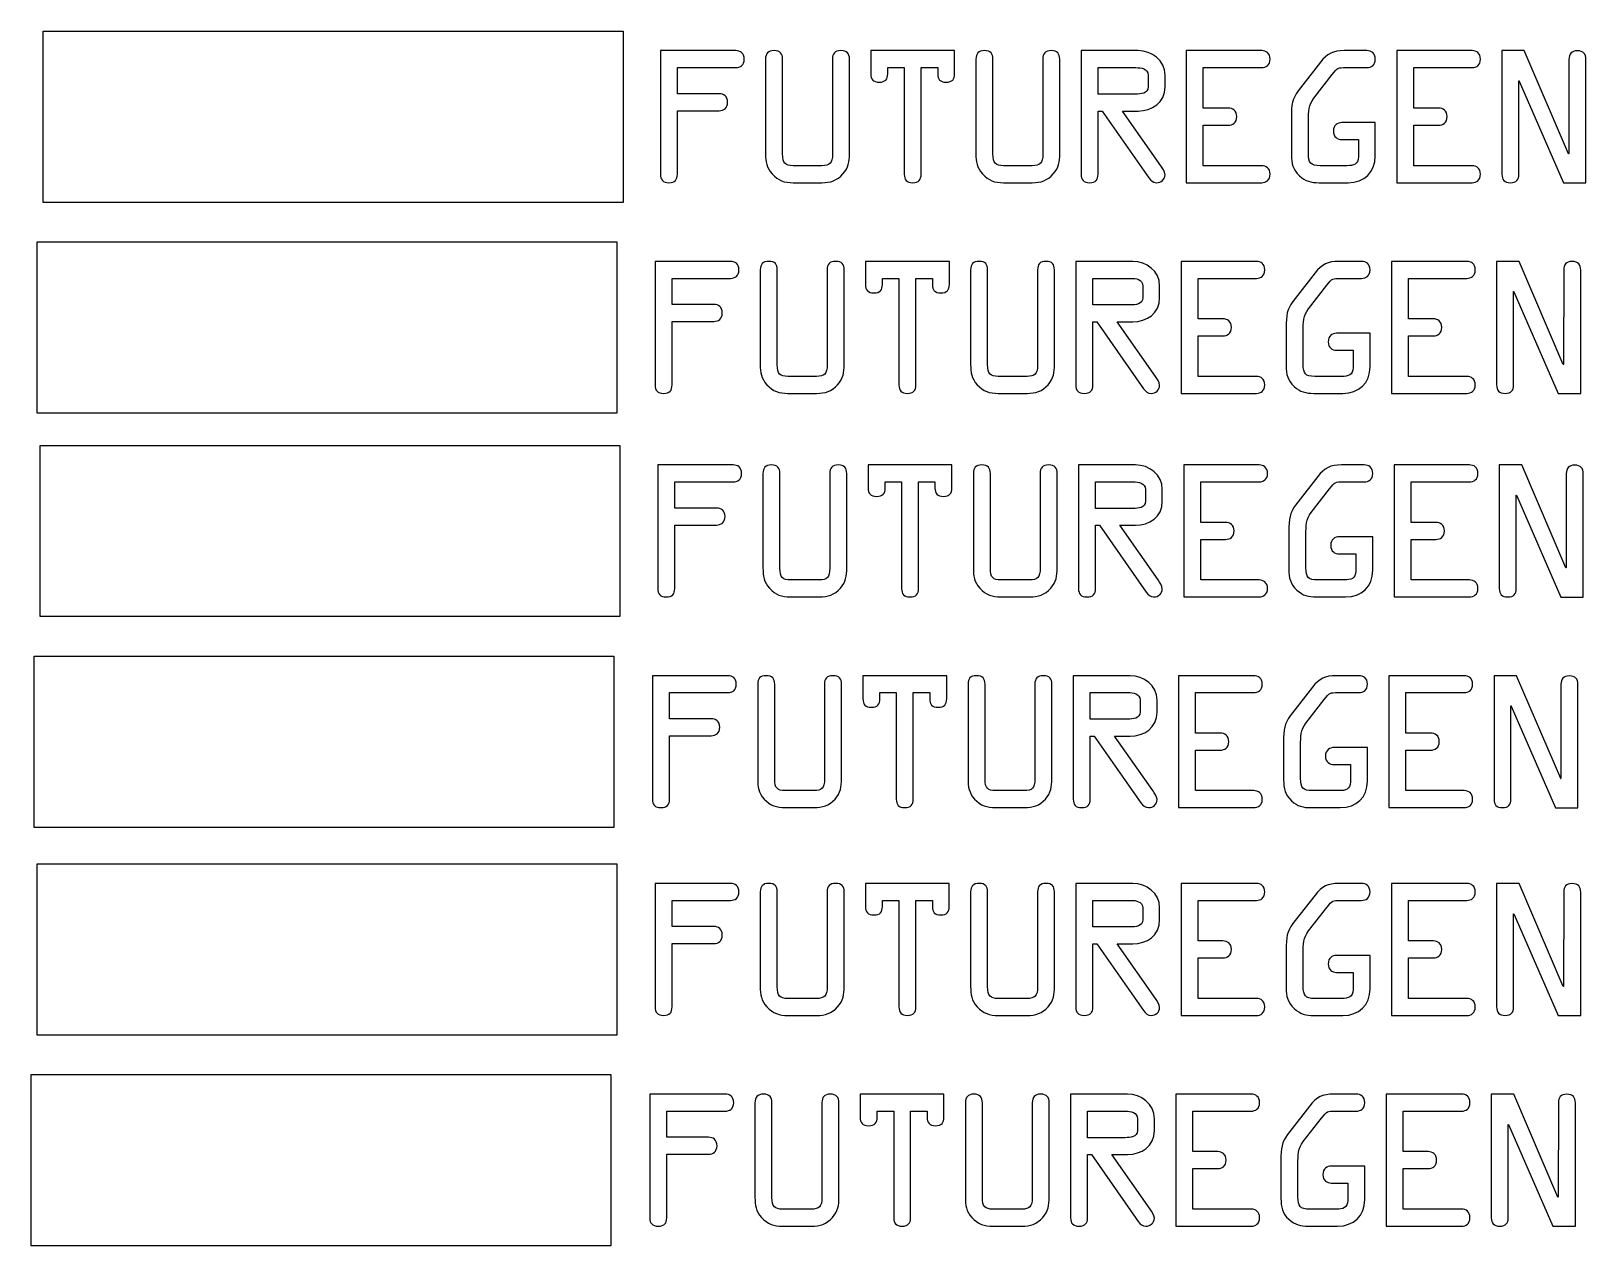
# Model space of a CAD drawing. Extents: x 14 to 123, y 123 to 208.
import ezdxf

# ---------------------------------------------------------------- set-up
doc = ezdxf.new("R2010")
doc.units = 0
doc.header["$MEASUREMENT"] = 0
doc.layers.add('LAYER_1', color=7, linetype='CONTINUOUS')

# ---------------------------------------------------------------- blocks, each defined once
blk = doc.blocks.new('BLOCK_2')
at = {"layer": 'LAYER_1', "color": 7}
for points, knots in [([(57.67, 206.73), (57.67, 206.73), (62.94, 206.73), (62.94, 206.73), (63.25, 206.73), (63.54, 206.56), (63.54, 206.13), (63.54, 205.71), (63.25, 205.54), (62.94, 205.54), (62.94, 205.54), (58.85, 205.54), (58.85, 205.54), (58.85, 205.54), (58.85, 203.71), (58.85, 203.71), (58.85, 203.71), (61.78, 203.71), (61.78, 203.71), (62.09, 203.71), (62.37, 203.54), (62.37, 203.12), (62.37, 202.69), (62.09, 202.52), (61.78, 202.52), (61.78, 202.52), (58.85, 202.52), (58.85, 202.52), (58.85, 202.52), (58.85, 198.08), (58.85, 198.08), (58.85, 197.7), (58.69, 197.48), (58.26, 197.48), (57.83, 197.48), (57.67, 197.7), (57.67, 198.08), (57.67, 198.08), (57.67, 206.73), (57.67, 206.73)], [0, 0, 0, 0, 1, 1, 1, 2, 2, 2, 3, 3, 3, 4, 4, 4, 5, 5, 5, 6, 6, 6, 7, 7, 7, 8, 8, 8, 9, 9, 9, 10, 10, 10, 11, 11, 11, 12, 12, 12, 13, 13, 13, 13]), ([(66.96, 197.48), (66.37, 197.48), (65.9, 197.63), (65.49, 198.09), (65.09, 198.53), (65.03, 198.96), (65.03, 199.5), (65.03, 199.5), (65.03, 206.13), (65.03, 206.13), (65.03, 206.52), (65.2, 206.73), (65.63, 206.73), (66.06, 206.73), (66.22, 206.52), (66.22, 206.13), (66.22, 206.13), (66.22, 199.5), (66.22, 199.5), (66.22, 198.84), (66.43, 198.67), (66.96, 198.67), (66.96, 198.67), (68.98, 198.67), (68.98, 198.67), (69.51, 198.67), (69.72, 198.84), (69.72, 199.5), (69.72, 199.5), (69.72, 206.13), (69.72, 206.13), (69.72, 206.52), (69.88, 206.73), (70.31, 206.73), (70.74, 206.73), (70.91, 206.52), (70.91, 206.13), (70.91, 206.13), (70.91, 199.5), (70.91, 199.5), (70.91, 198.96), (70.85, 198.53), (70.45, 198.09), (70.04, 197.63), (69.57, 197.48), (68.98, 197.48), (68.98, 197.48), (66.96, 197.48), (66.96, 197.48)], [0, 0, 0, 0, 1, 1, 1, 2, 2, 2, 3, 3, 3, 4, 4, 4, 5, 5, 5, 6, 6, 6, 7, 7, 7, 8, 8, 8, 9, 9, 9, 10, 10, 10, 11, 11, 11, 12, 12, 12, 13, 13, 13, 14, 14, 14, 15, 15, 15, 16, 16, 16, 16]), ([(73.59, 205.54), (73.59, 205.54), (73.59, 205.11), (73.59, 205.11), (73.59, 204.73), (73.43, 204.52), (73, 204.52), (72.57, 204.52), (72.4, 204.73), (72.4, 205.11), (72.4, 205.11), (72.4, 206.73), (72.4, 206.73), (72.4, 206.73), (78.28, 206.73), (78.28, 206.73), (78.28, 206.73), (78.28, 205.11), (78.28, 205.11), (78.28, 204.73), (78.11, 204.52), (77.68, 204.52), (77.25, 204.52), (77.09, 204.73), (77.09, 205.11), (77.09, 205.11), (77.09, 205.54), (77.09, 205.54), (77.09, 205.54), (75.93, 205.54), (75.93, 205.54), (75.93, 205.54), (75.93, 198.08), (75.93, 198.08), (75.93, 197.7), (75.77, 197.48), (75.34, 197.48), (74.91, 197.48), (74.75, 197.7), (74.75, 198.08), (74.75, 198.08), (74.75, 205.54), (74.75, 205.54), (74.75, 205.54), (73.59, 205.54), (73.59, 205.54)], [0, 0, 0, 0, 1, 1, 1, 2, 2, 2, 3, 3, 3, 4, 4, 4, 5, 5, 5, 6, 6, 6, 7, 7, 7, 8, 8, 8, 9, 9, 9, 10, 10, 10, 11, 11, 11, 12, 12, 12, 13, 13, 13, 14, 14, 14, 15, 15, 15, 15]), ([(81.7, 197.48), (81.1, 197.48), (80.64, 197.63), (80.23, 198.09), (79.83, 198.53), (79.77, 198.96), (79.77, 199.5), (79.77, 199.5), (79.77, 206.13), (79.77, 206.13), (79.77, 206.52), (79.94, 206.73), (80.37, 206.73), (80.8, 206.73), (80.96, 206.52), (80.96, 206.13), (80.96, 206.13), (80.96, 199.5), (80.96, 199.5), (80.96, 198.84), (81.16, 198.67), (81.7, 198.67), (81.7, 198.67), (83.72, 198.67), (83.72, 198.67), (84.25, 198.67), (84.46, 198.84), (84.46, 199.5), (84.46, 199.5), (84.46, 206.13), (84.46, 206.13), (84.46, 206.52), (84.62, 206.73), (85.05, 206.73), (85.48, 206.73), (85.64, 206.52), (85.64, 206.13), (85.64, 206.13), (85.64, 199.5), (85.64, 199.5), (85.64, 198.96), (85.59, 198.53), (85.19, 198.09), (84.78, 197.63), (84.31, 197.48), (83.72, 197.48), (83.72, 197.48), (81.7, 197.48), (81.7, 197.48)], [0, 0, 0, 0, 1, 1, 1, 2, 2, 2, 3, 3, 3, 4, 4, 4, 5, 5, 5, 6, 6, 6, 7, 7, 7, 8, 8, 8, 9, 9, 9, 10, 10, 10, 11, 11, 11, 12, 12, 12, 13, 13, 13, 14, 14, 14, 15, 15, 15, 16, 16, 16, 16]), ([(88.33, 198.08), (88.33, 197.7), (88.17, 197.48), (87.74, 197.48), (87.31, 197.48), (87.14, 197.7), (87.14, 198.08), (87.14, 198.08), (87.14, 206.73), (87.14, 206.73), (87.14, 206.73), (91.14, 206.73), (91.14, 206.73), (92.08, 206.73), (93.02, 206.06), (93.02, 205.01), (93.02, 205.01), (93.02, 204.19), (93.02, 204.19), (93.02, 203.07), (92.09, 202.5), (91.14, 202.5), (91.14, 202.5), (90.04, 202.5), (90.04, 202.5), (90.04, 202.5), (92.72, 198.67), (92.72, 198.67), (92.85, 198.49), (93.02, 198.27), (93.02, 198.04), (93.02, 197.71), (92.74, 197.48), (92.41, 197.48), (92.17, 197.48), (92.02, 197.63), (91.89, 197.81), (91.89, 197.81), (88.61, 202.5), (88.61, 202.5), (88.61, 202.5), (88.33, 202.5), (88.33, 202.5), (88.33, 202.5), (88.33, 198.08), (88.33, 198.08)], [0, 0, 0, 0, 1, 1, 1, 2, 2, 2, 3, 3, 3, 4, 4, 4, 5, 5, 5, 6, 6, 6, 7, 7, 7, 8, 8, 8, 9, 9, 9, 10, 10, 10, 11, 11, 11, 12, 12, 12, 13, 13, 13, 14, 14, 14, 15, 15, 15, 15]), ([(99.79, 198.67), (100.1, 198.67), (100.38, 198.5), (100.38, 198.08), (100.38, 197.65), (100.1, 197.48), (99.79, 197.48), (99.79, 197.48), (94.51, 197.48), (94.51, 197.48), (94.51, 197.48), (94.51, 206.73), (94.51, 206.73), (94.51, 206.73), (99.79, 206.73), (99.79, 206.73), (100.1, 206.73), (100.38, 206.56), (100.38, 206.13), (100.38, 205.71), (100.1, 205.54), (99.79, 205.54), (99.79, 205.54), (95.7, 205.54), (95.7, 205.54), (95.7, 205.54), (95.7, 202.7), (95.7, 202.7), (95.7, 202.7), (97.45, 202.7), (97.45, 202.7), (97.76, 202.7), (98.04, 202.53), (98.04, 202.11), (98.04, 201.68), (97.76, 201.51), (97.45, 201.51), (97.45, 201.51), (95.7, 201.51), (95.7, 201.51), (95.7, 201.51), (95.7, 198.67), (95.7, 198.67), (95.7, 198.67), (99.79, 198.67), (99.79, 198.67)], [0, 0, 0, 0, 1, 1, 1, 2, 2, 2, 3, 3, 3, 4, 4, 4, 5, 5, 5, 6, 6, 6, 7, 7, 7, 8, 8, 8, 9, 9, 9, 10, 10, 10, 11, 11, 11, 12, 12, 12, 13, 13, 13, 14, 14, 14, 15, 15, 15, 15]), ([(105.41, 200.5), (105.1, 200.5), (104.82, 200.67), (104.82, 201.1), (104.82, 201.52), (105.1, 201.69), (105.41, 201.69), (105.41, 201.69), (107.75, 201.69), (107.75, 201.69), (107.75, 201.69), (107.75, 199.35), (107.75, 199.35), (107.75, 198.2), (106.98, 197.48), (105.85, 197.48), (105.85, 197.48), (103.81, 197.48), (103.81, 197.48), (103.26, 197.48), (102.86, 197.58), (102.44, 197.96), (101.97, 198.39), (101.88, 198.83), (101.88, 199.42), (101.88, 199.42), (101.88, 202.39), (101.88, 202.39), (101.88, 203.15), (102.05, 203.54), (102.5, 204.13), (102.5, 204.13), (103.9, 205.92), (103.9, 205.92), (104.38, 206.53), (104.8, 206.73), (105.57, 206.73), (105.57, 206.73), (107.16, 206.73), (107.16, 206.73), (107.47, 206.73), (107.75, 206.56), (107.75, 206.13), (107.75, 205.71), (107.47, 205.54), (107.16, 205.54), (107.16, 205.54), (105.73, 205.54), (105.73, 205.54), (105.08, 205.54), (105.13, 205.55), (104.74, 205.05), (104.74, 205.05), (103.44, 203.4), (103.44, 203.4), (103.07, 202.94), (103.07, 202.44), (103.07, 201.86), (103.07, 201.86), (103.07, 199.53), (103.07, 199.53), (103.07, 198.87), (103.21, 198.67), (103.89, 198.67), (103.89, 198.67), (105.78, 198.67), (105.78, 198.67), (106.21, 198.67), (106.57, 198.77), (106.57, 199.29), (106.57, 199.29), (106.57, 200.5), (106.57, 200.5), (106.57, 200.5), (105.41, 200.5), (105.41, 200.5)], [0, 0, 0, 0, 1, 1, 1, 2, 2, 2, 3, 3, 3, 4, 4, 4, 5, 5, 5, 6, 6, 6, 7, 7, 7, 8, 8, 8, 9, 9, 9, 10, 10, 10, 11, 11, 11, 12, 12, 12, 13, 13, 13, 14, 14, 14, 15, 15, 15, 16, 16, 16, 17, 17, 17, 18, 18, 18, 19, 19, 19, 20, 20, 20, 21, 21, 21, 22, 22, 22, 23, 23, 23, 24, 24, 24, 25, 25, 25, 25]), ([(114.53, 198.67), (114.84, 198.67), (115.12, 198.5), (115.12, 198.08), (115.12, 197.65), (114.84, 197.48), (114.53, 197.48), (114.53, 197.48), (109.25, 197.48), (109.25, 197.48), (109.25, 197.48), (109.25, 206.73), (109.25, 206.73), (109.25, 206.73), (114.53, 206.73), (114.53, 206.73), (114.84, 206.73), (115.12, 206.56), (115.12, 206.13), (115.12, 205.71), (114.84, 205.54), (114.53, 205.54), (114.53, 205.54), (110.44, 205.54), (110.44, 205.54), (110.44, 205.54), (110.44, 202.7), (110.44, 202.7), (110.44, 202.7), (112.19, 202.7), (112.19, 202.7), (112.5, 202.7), (112.78, 202.53), (112.78, 202.11), (112.78, 201.68), (112.5, 201.51), (112.19, 201.51), (112.19, 201.51), (110.44, 201.51), (110.44, 201.51), (110.44, 201.51), (110.44, 198.67), (110.44, 198.67), (110.44, 198.67), (114.53, 198.67), (114.53, 198.67)], [0, 0, 0, 0, 1, 1, 1, 2, 2, 2, 3, 3, 3, 4, 4, 4, 5, 5, 5, 6, 6, 6, 7, 7, 7, 8, 8, 8, 9, 9, 9, 10, 10, 10, 11, 11, 11, 12, 12, 12, 13, 13, 13, 14, 14, 14, 15, 15, 15, 15]), ([(121.32, 206.12), (121.32, 206.5), (121.48, 206.72), (121.91, 206.72), (122.34, 206.72), (122.51, 206.5), (122.51, 206.12), (122.51, 206.12), (122.51, 197.47), (122.51, 197.47), (122.51, 197.47), (120.94, 197.47), (120.94, 197.47), (120.94, 197.47), (117.83, 204.6), (117.83, 204.6), (117.83, 204.6), (117.83, 204.61), (117.83, 204.61), (117.83, 204.61), (117.81, 204.61), (117.81, 204.61), (117.81, 204.61), (117.81, 198.08), (117.81, 198.08), (117.81, 197.7), (117.64, 197.48), (117.22, 197.48), (116.79, 197.48), (116.62, 197.7), (116.62, 198.08), (116.62, 198.08), (116.62, 206.73), (116.62, 206.73), (116.62, 206.73), (118.19, 206.73), (118.19, 206.73), (118.19, 206.73), (121.29, 199.51), (121.29, 199.51), (121.29, 199.51), (121.28, 199.51), (121.28, 199.51), (121.28, 199.51), (121.3, 199.51), (121.3, 199.51), (121.3, 199.51), (121.32, 206.12), (121.32, 206.12)], [0, 0, 0, 0, 1, 1, 1, 2, 2, 2, 3, 3, 3, 4, 4, 4, 5, 5, 5, 6, 6, 6, 7, 7, 7, 8, 8, 8, 9, 9, 9, 10, 10, 10, 11, 11, 11, 12, 12, 12, 13, 13, 13, 14, 14, 14, 15, 15, 15, 16, 16, 16, 16]), ([(88.33, 203.69), (88.33, 203.69), (90.97, 203.69), (90.97, 203.69), (91.3, 203.69), (91.83, 203.71), (91.83, 204.19), (91.83, 204.19), (91.83, 205.01), (91.83, 205.01), (91.83, 205.48), (91.34, 205.54), (90.98, 205.54), (90.98, 205.54), (88.33, 205.54), (88.33, 205.54), (88.33, 205.54), (88.33, 203.69), (88.33, 203.69)], [0, 0, 0, 0, 1, 1, 1, 2, 2, 2, 3, 3, 3, 4, 4, 4, 5, 5, 5, 6, 6, 6, 6])]:
    blk.add_open_spline(points, degree=3, knots=knots, dxfattribs=at)
blk = doc.blocks.new('BLOCK_3')
at = {"layer": 'LAYER_1', "color": 7}
for points, knots in [([(57.29, 191.97), (57.29, 191.97), (62.57, 191.97), (62.57, 191.97), (62.88, 191.97), (63.17, 191.8), (63.17, 191.37), (63.17, 190.94), (62.88, 190.78), (62.57, 190.78), (62.57, 190.78), (58.48, 190.78), (58.48, 190.78), (58.48, 190.78), (58.48, 188.95), (58.48, 188.95), (58.48, 188.95), (61.41, 188.95), (61.41, 188.95), (61.72, 188.95), (62, 188.78), (62, 188.35), (62, 187.93), (61.72, 187.76), (61.41, 187.76), (61.41, 187.76), (58.48, 187.76), (58.48, 187.76), (58.48, 187.76), (58.48, 183.31), (58.48, 183.31), (58.48, 182.93), (58.32, 182.72), (57.89, 182.72), (57.46, 182.72), (57.29, 182.93), (57.29, 183.31), (57.29, 183.31), (57.29, 191.97), (57.29, 191.97)], [0, 0, 0, 0, 1, 1, 1, 2, 2, 2, 3, 3, 3, 4, 4, 4, 5, 5, 5, 6, 6, 6, 7, 7, 7, 8, 8, 8, 9, 9, 9, 10, 10, 10, 11, 11, 11, 12, 12, 12, 13, 13, 13, 13]), ([(66.59, 182.72), (66, 182.72), (65.53, 182.86), (65.12, 183.33), (64.72, 183.77), (64.66, 184.19), (64.66, 184.74), (64.66, 184.74), (64.66, 191.37), (64.66, 191.37), (64.66, 191.75), (64.83, 191.97), (65.26, 191.97), (65.69, 191.97), (65.85, 191.75), (65.85, 191.37), (65.85, 191.37), (65.85, 184.74), (65.85, 184.74), (65.85, 184.08), (66.05, 183.91), (66.59, 183.91), (66.59, 183.91), (68.61, 183.91), (68.61, 183.91), (69.14, 183.91), (69.35, 184.08), (69.35, 184.74), (69.35, 184.74), (69.35, 191.37), (69.35, 191.37), (69.35, 191.75), (69.51, 191.97), (69.94, 191.97), (70.37, 191.97), (70.54, 191.75), (70.54, 191.37), (70.54, 191.37), (70.54, 184.74), (70.54, 184.74), (70.54, 184.19), (70.48, 183.77), (70.08, 183.33), (69.67, 182.86), (69.2, 182.72), (68.61, 182.72), (68.61, 182.72), (66.59, 182.72), (66.59, 182.72)], [0, 0, 0, 0, 1, 1, 1, 2, 2, 2, 3, 3, 3, 4, 4, 4, 5, 5, 5, 6, 6, 6, 7, 7, 7, 8, 8, 8, 9, 9, 9, 10, 10, 10, 11, 11, 11, 12, 12, 12, 13, 13, 13, 14, 14, 14, 15, 15, 15, 16, 16, 16, 16]), ([(73.22, 190.78), (73.22, 190.78), (73.22, 190.35), (73.22, 190.35), (73.22, 189.97), (73.06, 189.76), (72.63, 189.76), (72.2, 189.76), (72.03, 189.97), (72.03, 190.35), (72.03, 190.35), (72.03, 191.97), (72.03, 191.97), (72.03, 191.97), (77.91, 191.97), (77.91, 191.97), (77.91, 191.97), (77.91, 190.35), (77.91, 190.35), (77.91, 189.97), (77.74, 189.76), (77.31, 189.76), (76.88, 189.76), (76.72, 189.97), (76.72, 190.35), (76.72, 190.35), (76.72, 190.78), (76.72, 190.78), (76.72, 190.78), (75.56, 190.78), (75.56, 190.78), (75.56, 190.78), (75.56, 183.31), (75.56, 183.31), (75.56, 182.93), (75.4, 182.72), (74.97, 182.72), (74.54, 182.72), (74.38, 182.93), (74.38, 183.31), (74.38, 183.31), (74.38, 190.78), (74.38, 190.78), (74.38, 190.78), (73.22, 190.78), (73.22, 190.78)], [0, 0, 0, 0, 1, 1, 1, 2, 2, 2, 3, 3, 3, 4, 4, 4, 5, 5, 5, 6, 6, 6, 7, 7, 7, 8, 8, 8, 9, 9, 9, 10, 10, 10, 11, 11, 11, 12, 12, 12, 13, 13, 13, 14, 14, 14, 15, 15, 15, 15]), ([(81.33, 182.72), (80.73, 182.72), (80.27, 182.86), (79.85, 183.33), (79.46, 183.77), (79.4, 184.19), (79.4, 184.74), (79.4, 184.74), (79.4, 191.37), (79.4, 191.37), (79.4, 191.75), (79.57, 191.97), (80, 191.97), (80.43, 191.97), (80.59, 191.75), (80.59, 191.37), (80.59, 191.37), (80.59, 184.74), (80.59, 184.74), (80.59, 184.08), (80.79, 183.91), (81.33, 183.91), (81.33, 183.91), (83.35, 183.91), (83.35, 183.91), (83.88, 183.91), (84.09, 184.08), (84.09, 184.74), (84.09, 184.74), (84.09, 191.37), (84.09, 191.37), (84.09, 191.75), (84.25, 191.97), (84.68, 191.97), (85.11, 191.97), (85.27, 191.75), (85.27, 191.37), (85.27, 191.37), (85.27, 184.74), (85.27, 184.74), (85.27, 184.19), (85.22, 183.77), (84.82, 183.33), (84.41, 182.86), (83.94, 182.72), (83.35, 182.72), (83.35, 182.72), (81.33, 182.72), (81.33, 182.72)], [0, 0, 0, 0, 1, 1, 1, 2, 2, 2, 3, 3, 3, 4, 4, 4, 5, 5, 5, 6, 6, 6, 7, 7, 7, 8, 8, 8, 9, 9, 9, 10, 10, 10, 11, 11, 11, 12, 12, 12, 13, 13, 13, 14, 14, 14, 15, 15, 15, 16, 16, 16, 16]), ([(87.96, 183.31), (87.96, 182.93), (87.8, 182.72), (87.37, 182.72), (86.94, 182.72), (86.77, 182.93), (86.77, 183.31), (86.77, 183.31), (86.77, 191.97), (86.77, 191.97), (86.77, 191.97), (90.77, 191.97), (90.77, 191.97), (91.71, 191.97), (92.64, 191.3), (92.64, 190.24), (92.64, 190.24), (92.64, 189.42), (92.64, 189.42), (92.64, 188.31), (91.72, 187.74), (90.77, 187.74), (90.77, 187.74), (89.67, 187.74), (89.67, 187.74), (89.67, 187.74), (92.35, 183.91), (92.35, 183.91), (92.48, 183.73), (92.64, 183.51), (92.64, 183.28), (92.64, 182.95), (92.37, 182.72), (92.04, 182.72), (91.8, 182.72), (91.65, 182.86), (91.52, 183.05), (91.52, 183.05), (88.23, 187.74), (88.23, 187.74), (88.23, 187.74), (87.96, 187.74), (87.96, 187.74), (87.96, 187.74), (87.96, 183.31), (87.96, 183.31)], [0, 0, 0, 0, 1, 1, 1, 2, 2, 2, 3, 3, 3, 4, 4, 4, 5, 5, 5, 6, 6, 6, 7, 7, 7, 8, 8, 8, 9, 9, 9, 10, 10, 10, 11, 11, 11, 12, 12, 12, 13, 13, 13, 14, 14, 14, 15, 15, 15, 15]), ([(99.42, 183.91), (99.73, 183.91), (100.01, 183.74), (100.01, 183.31), (100.01, 182.89), (99.73, 182.72), (99.42, 182.72), (99.42, 182.72), (94.14, 182.72), (94.14, 182.72), (94.14, 182.72), (94.14, 191.97), (94.14, 191.97), (94.14, 191.97), (99.42, 191.97), (99.42, 191.97), (99.73, 191.97), (100.01, 191.8), (100.01, 191.37), (100.01, 190.94), (99.73, 190.78), (99.42, 190.78), (99.42, 190.78), (95.33, 190.78), (95.33, 190.78), (95.33, 190.78), (95.33, 187.94), (95.33, 187.94), (95.33, 187.94), (97.08, 187.94), (97.08, 187.94), (97.39, 187.94), (97.67, 187.77), (97.67, 187.34), (97.67, 186.92), (97.39, 186.75), (97.08, 186.75), (97.08, 186.75), (95.33, 186.75), (95.33, 186.75), (95.33, 186.75), (95.33, 183.91), (95.33, 183.91), (95.33, 183.91), (99.42, 183.91), (99.42, 183.91)], [0, 0, 0, 0, 1, 1, 1, 2, 2, 2, 3, 3, 3, 4, 4, 4, 5, 5, 5, 6, 6, 6, 7, 7, 7, 8, 8, 8, 9, 9, 9, 10, 10, 10, 11, 11, 11, 12, 12, 12, 13, 13, 13, 14, 14, 14, 15, 15, 15, 15]), ([(105.04, 185.74), (104.73, 185.74), (104.45, 185.91), (104.45, 186.33), (104.45, 186.76), (104.73, 186.93), (105.04, 186.93), (105.04, 186.93), (107.38, 186.93), (107.38, 186.93), (107.38, 186.93), (107.38, 184.59), (107.38, 184.59), (107.38, 183.43), (106.61, 182.72), (105.48, 182.72), (105.48, 182.72), (103.44, 182.72), (103.44, 182.72), (102.89, 182.72), (102.49, 182.82), (102.07, 183.2), (101.6, 183.62), (101.51, 184.06), (101.51, 184.66), (101.51, 184.66), (101.51, 187.63), (101.51, 187.63), (101.51, 188.39), (101.68, 188.78), (102.13, 189.36), (102.13, 189.36), (103.53, 191.16), (103.53, 191.16), (104.01, 191.77), (104.42, 191.97), (105.2, 191.97), (105.2, 191.97), (106.79, 191.97), (106.79, 191.97), (107.1, 191.97), (107.38, 191.8), (107.38, 191.37), (107.38, 190.94), (107.1, 190.78), (106.79, 190.78), (106.79, 190.78), (105.36, 190.78), (105.36, 190.78), (104.71, 190.78), (104.76, 190.79), (104.36, 190.29), (104.36, 190.29), (103.07, 188.64), (103.07, 188.64), (102.7, 188.18), (102.7, 187.68), (102.7, 187.09), (102.7, 187.09), (102.7, 184.77), (102.7, 184.77), (102.7, 184.11), (102.84, 183.91), (103.52, 183.91), (103.52, 183.91), (105.41, 183.91), (105.41, 183.91), (105.84, 183.91), (106.2, 184), (106.2, 184.53), (106.2, 184.53), (106.2, 185.74), (106.2, 185.74), (106.2, 185.74), (105.04, 185.74), (105.04, 185.74)], [0, 0, 0, 0, 1, 1, 1, 2, 2, 2, 3, 3, 3, 4, 4, 4, 5, 5, 5, 6, 6, 6, 7, 7, 7, 8, 8, 8, 9, 9, 9, 10, 10, 10, 11, 11, 11, 12, 12, 12, 13, 13, 13, 14, 14, 14, 15, 15, 15, 16, 16, 16, 17, 17, 17, 18, 18, 18, 19, 19, 19, 20, 20, 20, 21, 21, 21, 22, 22, 22, 23, 23, 23, 24, 24, 24, 25, 25, 25, 25]), ([(114.16, 183.91), (114.47, 183.91), (114.75, 183.74), (114.75, 183.31), (114.75, 182.89), (114.47, 182.72), (114.16, 182.72), (114.16, 182.72), (108.88, 182.72), (108.88, 182.72), (108.88, 182.72), (108.88, 191.97), (108.88, 191.97), (108.88, 191.97), (114.16, 191.97), (114.16, 191.97), (114.47, 191.97), (114.75, 191.8), (114.75, 191.37), (114.75, 190.94), (114.47, 190.78), (114.16, 190.78), (114.16, 190.78), (110.07, 190.78), (110.07, 190.78), (110.07, 190.78), (110.07, 187.94), (110.07, 187.94), (110.07, 187.94), (111.82, 187.94), (111.82, 187.94), (112.13, 187.94), (112.41, 187.77), (112.41, 187.34), (112.41, 186.92), (112.13, 186.75), (111.82, 186.75), (111.82, 186.75), (110.07, 186.75), (110.07, 186.75), (110.07, 186.75), (110.07, 183.91), (110.07, 183.91), (110.07, 183.91), (114.16, 183.91), (114.16, 183.91)], [0, 0, 0, 0, 1, 1, 1, 2, 2, 2, 3, 3, 3, 4, 4, 4, 5, 5, 5, 6, 6, 6, 7, 7, 7, 8, 8, 8, 9, 9, 9, 10, 10, 10, 11, 11, 11, 12, 12, 12, 13, 13, 13, 14, 14, 14, 15, 15, 15, 15]), ([(120.95, 191.36), (120.95, 191.74), (121.11, 191.96), (121.54, 191.96), (121.97, 191.96), (122.14, 191.74), (122.14, 191.36), (122.14, 191.36), (122.14, 182.71), (122.14, 182.71), (122.14, 182.71), (120.57, 182.71), (120.57, 182.71), (120.57, 182.71), (117.46, 189.84), (117.46, 189.84), (117.46, 189.84), (117.46, 189.85), (117.46, 189.85), (117.46, 189.85), (117.44, 189.85), (117.44, 189.85), (117.44, 189.85), (117.44, 183.31), (117.44, 183.31), (117.44, 182.93), (117.27, 182.72), (116.85, 182.72), (116.42, 182.72), (116.25, 182.93), (116.25, 183.31), (116.25, 183.31), (116.25, 191.97), (116.25, 191.97), (116.25, 191.97), (117.82, 191.97), (117.82, 191.97), (117.82, 191.97), (120.92, 184.75), (120.92, 184.75), (120.92, 184.75), (120.91, 184.75), (120.91, 184.75), (120.91, 184.75), (120.93, 184.75), (120.93, 184.75), (120.93, 184.75), (120.95, 191.36), (120.95, 191.36)], [0, 0, 0, 0, 1, 1, 1, 2, 2, 2, 3, 3, 3, 4, 4, 4, 5, 5, 5, 6, 6, 6, 7, 7, 7, 8, 8, 8, 9, 9, 9, 10, 10, 10, 11, 11, 11, 12, 12, 12, 13, 13, 13, 14, 14, 14, 15, 15, 15, 16, 16, 16, 16]), ([(87.96, 188.92), (87.96, 188.92), (90.6, 188.92), (90.6, 188.92), (90.93, 188.92), (91.46, 188.95), (91.46, 189.42), (91.46, 189.42), (91.46, 190.24), (91.46, 190.24), (91.46, 190.72), (90.97, 190.78), (90.61, 190.78), (90.61, 190.78), (87.96, 190.78), (87.96, 190.78), (87.96, 190.78), (87.96, 188.92), (87.96, 188.92)], [0, 0, 0, 0, 1, 1, 1, 2, 2, 2, 3, 3, 3, 4, 4, 4, 5, 5, 5, 6, 6, 6, 6])]:
    blk.add_open_spline(points, degree=3, knots=knots, dxfattribs=at)
blk = doc.blocks.new('BLOCK_4')
at = {"layer": 'LAYER_1', "color": 7}
for points, knots in [([(57.48, 177.71), (57.48, 177.71), (62.76, 177.71), (62.76, 177.71), (63.07, 177.71), (63.35, 177.54), (63.35, 177.11), (63.35, 176.68), (63.07, 176.52), (62.76, 176.52), (62.76, 176.52), (58.67, 176.52), (58.67, 176.52), (58.67, 176.52), (58.67, 174.69), (58.67, 174.69), (58.67, 174.69), (61.59, 174.69), (61.59, 174.69), (61.9, 174.69), (62.19, 174.52), (62.19, 174.09), (62.19, 173.67), (61.9, 173.5), (61.59, 173.5), (61.59, 173.5), (58.67, 173.5), (58.67, 173.5), (58.67, 173.5), (58.67, 169.05), (58.67, 169.05), (58.67, 168.67), (58.5, 168.46), (58.07, 168.46), (57.65, 168.46), (57.48, 168.67), (57.48, 169.05), (57.48, 169.05), (57.48, 177.71), (57.48, 177.71)], [0, 0, 0, 0, 1, 1, 1, 2, 2, 2, 3, 3, 3, 4, 4, 4, 5, 5, 5, 6, 6, 6, 7, 7, 7, 8, 8, 8, 9, 9, 9, 10, 10, 10, 11, 11, 11, 12, 12, 12, 13, 13, 13, 13]), ([(66.77, 168.46), (66.18, 168.46), (65.72, 168.6), (65.3, 169.07), (64.91, 169.51), (64.85, 169.93), (64.85, 170.48), (64.85, 170.48), (64.85, 177.11), (64.85, 177.11), (64.85, 177.49), (65.02, 177.71), (65.44, 177.71), (65.87, 177.71), (66.04, 177.49), (66.04, 177.11), (66.04, 177.11), (66.04, 170.48), (66.04, 170.48), (66.04, 169.82), (66.24, 169.65), (66.77, 169.65), (66.77, 169.65), (68.8, 169.65), (68.8, 169.65), (69.33, 169.65), (69.53, 169.82), (69.53, 170.48), (69.53, 170.48), (69.53, 177.11), (69.53, 177.11), (69.53, 177.49), (69.7, 177.71), (70.13, 177.71), (70.55, 177.71), (70.72, 177.49), (70.72, 177.11), (70.72, 177.11), (70.72, 170.48), (70.72, 170.48), (70.72, 169.93), (70.66, 169.51), (70.27, 169.07), (69.85, 168.6), (69.39, 168.46), (68.8, 168.46), (68.8, 168.46), (66.77, 168.46), (66.77, 168.46)], [0, 0, 0, 0, 1, 1, 1, 2, 2, 2, 3, 3, 3, 4, 4, 4, 5, 5, 5, 6, 6, 6, 7, 7, 7, 8, 8, 8, 9, 9, 9, 10, 10, 10, 11, 11, 11, 12, 12, 12, 13, 13, 13, 14, 14, 14, 15, 15, 15, 16, 16, 16, 16]), ([(73.41, 176.52), (73.41, 176.52), (73.41, 176.09), (73.41, 176.09), (73.41, 175.71), (73.24, 175.5), (72.81, 175.5), (72.39, 175.5), (72.22, 175.71), (72.22, 176.09), (72.22, 176.09), (72.22, 177.71), (72.22, 177.71), (72.22, 177.71), (78.09, 177.71), (78.09, 177.71), (78.09, 177.71), (78.09, 176.09), (78.09, 176.09), (78.09, 175.71), (77.92, 175.5), (77.5, 175.5), (77.07, 175.5), (76.9, 175.71), (76.9, 176.09), (76.9, 176.09), (76.9, 176.52), (76.9, 176.52), (76.9, 176.52), (75.75, 176.52), (75.75, 176.52), (75.75, 176.52), (75.75, 169.05), (75.75, 169.05), (75.75, 168.67), (75.58, 168.46), (75.15, 168.46), (74.73, 168.46), (74.56, 168.67), (74.56, 169.05), (74.56, 169.05), (74.56, 176.52), (74.56, 176.52), (74.56, 176.52), (73.41, 176.52), (73.41, 176.52)], [0, 0, 0, 0, 1, 1, 1, 2, 2, 2, 3, 3, 3, 4, 4, 4, 5, 5, 5, 6, 6, 6, 7, 7, 7, 8, 8, 8, 9, 9, 9, 10, 10, 10, 11, 11, 11, 12, 12, 12, 13, 13, 13, 14, 14, 14, 15, 15, 15, 15]), ([(81.51, 168.46), (80.92, 168.46), (80.46, 168.6), (80.04, 169.07), (79.65, 169.51), (79.59, 169.93), (79.59, 170.48), (79.59, 170.48), (79.59, 177.11), (79.59, 177.11), (79.59, 177.49), (79.76, 177.71), (80.18, 177.71), (80.61, 177.71), (80.78, 177.49), (80.78, 177.11), (80.78, 177.11), (80.78, 170.48), (80.78, 170.48), (80.78, 169.82), (80.98, 169.65), (81.51, 169.65), (81.51, 169.65), (83.53, 169.65), (83.53, 169.65), (84.07, 169.65), (84.27, 169.82), (84.27, 170.48), (84.27, 170.48), (84.27, 177.11), (84.27, 177.11), (84.27, 177.49), (84.44, 177.71), (84.87, 177.71), (85.29, 177.71), (85.46, 177.49), (85.46, 177.11), (85.46, 177.11), (85.46, 170.48), (85.46, 170.48), (85.46, 169.93), (85.4, 169.51), (85.01, 169.07), (84.59, 168.6), (84.13, 168.46), (83.53, 168.46), (83.53, 168.46), (81.51, 168.46), (81.51, 168.46)], [0, 0, 0, 0, 1, 1, 1, 2, 2, 2, 3, 3, 3, 4, 4, 4, 5, 5, 5, 6, 6, 6, 7, 7, 7, 8, 8, 8, 9, 9, 9, 10, 10, 10, 11, 11, 11, 12, 12, 12, 13, 13, 13, 14, 14, 14, 15, 15, 15, 16, 16, 16, 16]), ([(88.15, 169.05), (88.15, 168.67), (87.98, 168.46), (87.55, 168.46), (87.12, 168.46), (86.96, 168.67), (86.96, 169.05), (86.96, 169.05), (86.96, 177.71), (86.96, 177.71), (86.96, 177.71), (90.95, 177.71), (90.95, 177.71), (91.89, 177.71), (92.83, 177.04), (92.83, 175.98), (92.83, 175.98), (92.83, 175.16), (92.83, 175.16), (92.83, 174.05), (91.9, 173.48), (90.95, 173.48), (90.95, 173.48), (89.86, 173.48), (89.86, 173.48), (89.86, 173.48), (92.53, 169.65), (92.53, 169.65), (92.66, 169.47), (92.83, 169.24), (92.83, 169.02), (92.83, 168.69), (92.56, 168.46), (92.22, 168.46), (91.99, 168.46), (91.83, 168.6), (91.7, 168.79), (91.7, 168.79), (88.42, 173.48), (88.42, 173.48), (88.42, 173.48), (88.15, 173.48), (88.15, 173.48), (88.15, 173.48), (88.15, 169.05), (88.15, 169.05)], [0, 0, 0, 0, 1, 1, 1, 2, 2, 2, 3, 3, 3, 4, 4, 4, 5, 5, 5, 6, 6, 6, 7, 7, 7, 8, 8, 8, 9, 9, 9, 10, 10, 10, 11, 11, 11, 12, 12, 12, 13, 13, 13, 14, 14, 14, 15, 15, 15, 15]), ([(99.61, 169.65), (99.91, 169.65), (100.2, 169.48), (100.2, 169.05), (100.2, 168.63), (99.91, 168.46), (99.61, 168.46), (99.61, 168.46), (94.33, 168.46), (94.33, 168.46), (94.33, 168.46), (94.33, 177.71), (94.33, 177.71), (94.33, 177.71), (99.61, 177.71), (99.61, 177.71), (99.91, 177.71), (100.2, 177.54), (100.2, 177.11), (100.2, 176.68), (99.91, 176.52), (99.61, 176.52), (99.61, 176.52), (95.52, 176.52), (95.52, 176.52), (95.52, 176.52), (95.52, 173.68), (95.52, 173.68), (95.52, 173.68), (97.26, 173.68), (97.26, 173.68), (97.57, 173.68), (97.86, 173.51), (97.86, 173.08), (97.86, 172.66), (97.57, 172.49), (97.26, 172.49), (97.26, 172.49), (95.52, 172.49), (95.52, 172.49), (95.52, 172.49), (95.52, 169.65), (95.52, 169.65), (95.52, 169.65), (99.61, 169.65), (99.61, 169.65)], [0, 0, 0, 0, 1, 1, 1, 2, 2, 2, 3, 3, 3, 4, 4, 4, 5, 5, 5, 6, 6, 6, 7, 7, 7, 8, 8, 8, 9, 9, 9, 10, 10, 10, 11, 11, 11, 12, 12, 12, 13, 13, 13, 14, 14, 14, 15, 15, 15, 15]), ([(105.23, 171.48), (104.92, 171.48), (104.63, 171.64), (104.63, 172.07), (104.63, 172.5), (104.92, 172.67), (105.23, 172.67), (105.23, 172.67), (107.57, 172.67), (107.57, 172.67), (107.57, 172.67), (107.57, 170.33), (107.57, 170.33), (107.57, 169.17), (106.8, 168.46), (105.67, 168.46), (105.67, 168.46), (103.62, 168.46), (103.62, 168.46), (103.08, 168.46), (102.67, 168.55), (102.26, 168.94), (101.78, 169.36), (101.7, 169.8), (101.7, 170.4), (101.7, 170.4), (101.7, 173.37), (101.7, 173.37), (101.7, 174.13), (101.86, 174.52), (102.32, 175.1), (102.32, 175.1), (103.72, 176.9), (103.72, 176.9), (104.19, 177.5), (104.61, 177.71), (105.38, 177.71), (105.38, 177.71), (106.97, 177.71), (106.97, 177.71), (107.28, 177.71), (107.57, 177.54), (107.57, 177.11), (107.57, 176.68), (107.28, 176.52), (106.97, 176.52), (106.97, 176.52), (105.55, 176.52), (105.55, 176.52), (104.89, 176.52), (104.94, 176.53), (104.55, 176.03), (104.55, 176.03), (103.26, 174.38), (103.26, 174.38), (102.89, 173.91), (102.89, 173.42), (102.89, 172.83), (102.89, 172.83), (102.89, 170.5), (102.89, 170.5), (102.89, 169.85), (103.03, 169.65), (103.71, 169.65), (103.71, 169.65), (105.6, 169.65), (105.6, 169.65), (106.02, 169.65), (106.38, 169.74), (106.38, 170.27), (106.38, 170.27), (106.38, 171.48), (106.38, 171.48), (106.38, 171.48), (105.23, 171.48), (105.23, 171.48)], [0, 0, 0, 0, 1, 1, 1, 2, 2, 2, 3, 3, 3, 4, 4, 4, 5, 5, 5, 6, 6, 6, 7, 7, 7, 8, 8, 8, 9, 9, 9, 10, 10, 10, 11, 11, 11, 12, 12, 12, 13, 13, 13, 14, 14, 14, 15, 15, 15, 16, 16, 16, 17, 17, 17, 18, 18, 18, 19, 19, 19, 20, 20, 20, 21, 21, 21, 22, 22, 22, 23, 23, 23, 24, 24, 24, 25, 25, 25, 25]), ([(114.34, 169.65), (114.65, 169.65), (114.94, 169.48), (114.94, 169.05), (114.94, 168.63), (114.65, 168.46), (114.34, 168.46), (114.34, 168.46), (109.07, 168.46), (109.07, 168.46), (109.07, 168.46), (109.07, 177.71), (109.07, 177.71), (109.07, 177.71), (114.34, 177.71), (114.34, 177.71), (114.65, 177.71), (114.94, 177.54), (114.94, 177.11), (114.94, 176.68), (114.65, 176.52), (114.34, 176.52), (114.34, 176.52), (110.26, 176.52), (110.26, 176.52), (110.26, 176.52), (110.26, 173.68), (110.26, 173.68), (110.26, 173.68), (112, 173.68), (112, 173.68), (112.31, 173.68), (112.6, 173.51), (112.6, 173.08), (112.6, 172.66), (112.31, 172.49), (112, 172.49), (112, 172.49), (110.26, 172.49), (110.26, 172.49), (110.26, 172.49), (110.26, 169.65), (110.26, 169.65), (110.26, 169.65), (114.34, 169.65), (114.34, 169.65)], [0, 0, 0, 0, 1, 1, 1, 2, 2, 2, 3, 3, 3, 4, 4, 4, 5, 5, 5, 6, 6, 6, 7, 7, 7, 8, 8, 8, 9, 9, 9, 10, 10, 10, 11, 11, 11, 12, 12, 12, 13, 13, 13, 14, 14, 14, 15, 15, 15, 15]), ([(121.13, 177.1), (121.13, 177.48), (121.3, 177.69), (121.72, 177.69), (122.15, 177.69), (122.32, 177.48), (122.32, 177.1), (122.32, 177.1), (122.32, 168.45), (122.32, 168.45), (122.32, 168.45), (120.75, 168.45), (120.75, 168.45), (120.75, 168.45), (117.65, 175.58), (117.65, 175.58), (117.65, 175.58), (117.65, 175.59), (117.65, 175.59), (117.65, 175.59), (117.63, 175.59), (117.63, 175.59), (117.63, 175.59), (117.63, 169.05), (117.63, 169.05), (117.63, 168.67), (117.46, 168.46), (117.03, 168.46), (116.6, 168.46), (116.44, 168.67), (116.44, 169.05), (116.44, 169.05), (116.44, 177.71), (116.44, 177.71), (116.44, 177.71), (118.01, 177.71), (118.01, 177.71), (118.01, 177.71), (121.11, 170.49), (121.11, 170.49), (121.11, 170.49), (121.1, 170.49), (121.1, 170.49), (121.1, 170.49), (121.12, 170.49), (121.12, 170.49), (121.12, 170.49), (121.13, 177.1), (121.13, 177.1)], [0, 0, 0, 0, 1, 1, 1, 2, 2, 2, 3, 3, 3, 4, 4, 4, 5, 5, 5, 6, 6, 6, 7, 7, 7, 8, 8, 8, 9, 9, 9, 10, 10, 10, 11, 11, 11, 12, 12, 12, 13, 13, 13, 14, 14, 14, 15, 15, 15, 16, 16, 16, 16]), ([(88.15, 174.66), (88.15, 174.66), (90.79, 174.66), (90.79, 174.66), (91.12, 174.66), (91.64, 174.69), (91.64, 175.16), (91.64, 175.16), (91.64, 175.98), (91.64, 175.98), (91.64, 176.46), (91.15, 176.52), (90.8, 176.52), (90.8, 176.52), (88.15, 176.52), (88.15, 176.52), (88.15, 176.52), (88.15, 174.66), (88.15, 174.66)], [0, 0, 0, 0, 1, 1, 1, 2, 2, 2, 3, 3, 3, 4, 4, 4, 5, 5, 5, 6, 6, 6, 6])]:
    blk.add_open_spline(points, degree=3, knots=knots, dxfattribs=at)
blk = doc.blocks.new('BLOCK_5')
at = {"layer": 'LAYER_1', "color": 7}
for points, knots in [([(57.11, 162.94), (57.11, 162.94), (62.39, 162.94), (62.39, 162.94), (62.7, 162.94), (62.98, 162.78), (62.98, 162.35), (62.98, 161.92), (62.7, 161.76), (62.39, 161.76), (62.39, 161.76), (58.3, 161.76), (58.3, 161.76), (58.3, 161.76), (58.3, 159.93), (58.3, 159.93), (58.3, 159.93), (61.22, 159.93), (61.22, 159.93), (61.53, 159.93), (61.82, 159.76), (61.82, 159.33), (61.82, 158.9), (61.53, 158.74), (61.22, 158.74), (61.22, 158.74), (58.3, 158.74), (58.3, 158.74), (58.3, 158.74), (58.3, 154.29), (58.3, 154.29), (58.3, 153.91), (58.13, 153.7), (57.7, 153.7), (57.28, 153.7), (57.11, 153.91), (57.11, 154.29), (57.11, 154.29), (57.11, 162.94), (57.11, 162.94)], [0, 0, 0, 0, 1, 1, 1, 2, 2, 2, 3, 3, 3, 4, 4, 4, 5, 5, 5, 6, 6, 6, 7, 7, 7, 8, 8, 8, 9, 9, 9, 10, 10, 10, 11, 11, 11, 12, 12, 12, 13, 13, 13, 13]), ([(66.4, 153.7), (65.81, 153.7), (65.35, 153.84), (64.93, 154.3), (64.54, 154.74), (64.48, 155.17), (64.48, 155.72), (64.48, 155.72), (64.48, 162.35), (64.48, 162.35), (64.48, 162.73), (64.65, 162.94), (65.07, 162.94), (65.5, 162.94), (65.67, 162.73), (65.67, 162.35), (65.67, 162.35), (65.67, 155.72), (65.67, 155.72), (65.67, 155.05), (65.87, 154.89), (66.4, 154.89), (66.4, 154.89), (68.42, 154.89), (68.42, 154.89), (68.96, 154.89), (69.16, 155.05), (69.16, 155.72), (69.16, 155.72), (69.16, 162.35), (69.16, 162.35), (69.16, 162.73), (69.33, 162.94), (69.76, 162.94), (70.18, 162.94), (70.35, 162.73), (70.35, 162.35), (70.35, 162.35), (70.35, 155.72), (70.35, 155.72), (70.35, 155.17), (70.29, 154.74), (69.9, 154.3), (69.48, 153.84), (69.02, 153.7), (68.42, 153.7), (68.42, 153.7), (66.4, 153.7), (66.4, 153.7)], [0, 0, 0, 0, 1, 1, 1, 2, 2, 2, 3, 3, 3, 4, 4, 4, 5, 5, 5, 6, 6, 6, 7, 7, 7, 8, 8, 8, 9, 9, 9, 10, 10, 10, 11, 11, 11, 12, 12, 12, 13, 13, 13, 14, 14, 14, 15, 15, 15, 16, 16, 16, 16]), ([(73.04, 161.76), (73.04, 161.76), (73.04, 161.33), (73.04, 161.33), (73.04, 160.95), (72.87, 160.73), (72.44, 160.73), (72.02, 160.73), (71.85, 160.95), (71.85, 161.33), (71.85, 161.33), (71.85, 162.94), (71.85, 162.94), (71.85, 162.94), (77.72, 162.94), (77.72, 162.94), (77.72, 162.94), (77.72, 161.33), (77.72, 161.33), (77.72, 160.95), (77.55, 160.73), (77.13, 160.73), (76.7, 160.73), (76.53, 160.95), (76.53, 161.33), (76.53, 161.33), (76.53, 161.76), (76.53, 161.76), (76.53, 161.76), (75.38, 161.76), (75.38, 161.76), (75.38, 161.76), (75.38, 154.29), (75.38, 154.29), (75.38, 153.91), (75.21, 153.7), (74.78, 153.7), (74.36, 153.7), (74.19, 153.91), (74.19, 154.29), (74.19, 154.29), (74.19, 161.76), (74.19, 161.76), (74.19, 161.76), (73.04, 161.76), (73.04, 161.76)], [0, 0, 0, 0, 1, 1, 1, 2, 2, 2, 3, 3, 3, 4, 4, 4, 5, 5, 5, 6, 6, 6, 7, 7, 7, 8, 8, 8, 9, 9, 9, 10, 10, 10, 11, 11, 11, 12, 12, 12, 13, 13, 13, 14, 14, 14, 15, 15, 15, 15]), ([(81.14, 153.7), (80.55, 153.7), (80.09, 153.84), (79.67, 154.3), (79.28, 154.74), (79.22, 155.17), (79.22, 155.72), (79.22, 155.72), (79.22, 162.35), (79.22, 162.35), (79.22, 162.73), (79.38, 162.94), (79.81, 162.94), (80.24, 162.94), (80.41, 162.73), (80.41, 162.35), (80.41, 162.35), (80.41, 155.72), (80.41, 155.72), (80.41, 155.05), (80.61, 154.89), (81.14, 154.89), (81.14, 154.89), (83.16, 154.89), (83.16, 154.89), (83.7, 154.89), (83.9, 155.05), (83.9, 155.72), (83.9, 155.72), (83.9, 162.35), (83.9, 162.35), (83.9, 162.73), (84.07, 162.94), (84.5, 162.94), (84.92, 162.94), (85.09, 162.73), (85.09, 162.35), (85.09, 162.35), (85.09, 155.72), (85.09, 155.72), (85.09, 155.17), (85.03, 154.74), (84.64, 154.3), (84.22, 153.84), (83.76, 153.7), (83.16, 153.7), (83.16, 153.7), (81.14, 153.7), (81.14, 153.7)], [0, 0, 0, 0, 1, 1, 1, 2, 2, 2, 3, 3, 3, 4, 4, 4, 5, 5, 5, 6, 6, 6, 7, 7, 7, 8, 8, 8, 9, 9, 9, 10, 10, 10, 11, 11, 11, 12, 12, 12, 13, 13, 13, 14, 14, 14, 15, 15, 15, 16, 16, 16, 16]), ([(87.78, 154.29), (87.78, 153.91), (87.61, 153.7), (87.18, 153.7), (86.75, 153.7), (86.59, 153.91), (86.59, 154.29), (86.59, 154.29), (86.59, 162.94), (86.59, 162.94), (86.59, 162.94), (90.58, 162.94), (90.58, 162.94), (91.52, 162.94), (92.46, 162.28), (92.46, 161.22), (92.46, 161.22), (92.46, 160.4), (92.46, 160.4), (92.46, 159.28), (91.53, 158.71), (90.58, 158.71), (90.58, 158.71), (89.49, 158.71), (89.49, 158.71), (89.49, 158.71), (92.16, 154.89), (92.16, 154.89), (92.29, 154.71), (92.46, 154.48), (92.46, 154.26), (92.46, 153.92), (92.19, 153.7), (91.85, 153.7), (91.62, 153.7), (91.46, 153.84), (91.33, 154.03), (91.33, 154.03), (88.05, 158.71), (88.05, 158.71), (88.05, 158.71), (87.78, 158.71), (87.78, 158.71), (87.78, 158.71), (87.78, 154.29), (87.78, 154.29)], [0, 0, 0, 0, 1, 1, 1, 2, 2, 2, 3, 3, 3, 4, 4, 4, 5, 5, 5, 6, 6, 6, 7, 7, 7, 8, 8, 8, 9, 9, 9, 10, 10, 10, 11, 11, 11, 12, 12, 12, 13, 13, 13, 14, 14, 14, 15, 15, 15, 15]), ([(99.23, 154.89), (99.54, 154.89), (99.83, 154.72), (99.83, 154.29), (99.83, 153.86), (99.54, 153.7), (99.23, 153.7), (99.23, 153.7), (93.96, 153.7), (93.96, 153.7), (93.96, 153.7), (93.96, 162.94), (93.96, 162.94), (93.96, 162.94), (99.23, 162.94), (99.23, 162.94), (99.54, 162.94), (99.83, 162.78), (99.83, 162.35), (99.83, 161.92), (99.54, 161.76), (99.23, 161.76), (99.23, 161.76), (95.15, 161.76), (95.15, 161.76), (95.15, 161.76), (95.15, 158.92), (95.15, 158.92), (95.15, 158.92), (96.89, 158.92), (96.89, 158.92), (97.2, 158.92), (97.49, 158.75), (97.49, 158.32), (97.49, 157.89), (97.2, 157.73), (96.89, 157.73), (96.89, 157.73), (95.15, 157.73), (95.15, 157.73), (95.15, 157.73), (95.15, 154.89), (95.15, 154.89), (95.15, 154.89), (99.23, 154.89), (99.23, 154.89)], [0, 0, 0, 0, 1, 1, 1, 2, 2, 2, 3, 3, 3, 4, 4, 4, 5, 5, 5, 6, 6, 6, 7, 7, 7, 8, 8, 8, 9, 9, 9, 10, 10, 10, 11, 11, 11, 12, 12, 12, 13, 13, 13, 14, 14, 14, 15, 15, 15, 15]), ([(104.86, 156.72), (104.55, 156.72), (104.26, 156.88), (104.26, 157.31), (104.26, 157.74), (104.55, 157.91), (104.86, 157.91), (104.86, 157.91), (107.2, 157.91), (107.2, 157.91), (107.2, 157.91), (107.2, 155.56), (107.2, 155.56), (107.2, 154.41), (106.43, 153.7), (105.3, 153.7), (105.3, 153.7), (103.25, 153.7), (103.25, 153.7), (102.71, 153.7), (102.3, 153.79), (101.89, 154.17), (101.41, 154.6), (101.33, 155.04), (101.33, 155.64), (101.33, 155.64), (101.33, 158.61), (101.33, 158.61), (101.33, 159.37), (101.49, 159.76), (101.94, 160.34), (101.94, 160.34), (103.35, 162.14), (103.35, 162.14), (103.82, 162.74), (104.24, 162.94), (105.01, 162.94), (105.01, 162.94), (106.6, 162.94), (106.6, 162.94), (106.91, 162.94), (107.2, 162.78), (107.2, 162.35), (107.2, 161.92), (106.91, 161.76), (106.6, 161.76), (106.6, 161.76), (105.18, 161.76), (105.18, 161.76), (104.52, 161.76), (104.57, 161.77), (104.18, 161.27), (104.18, 161.27), (102.89, 159.62), (102.89, 159.62), (102.52, 159.15), (102.52, 158.65), (102.52, 158.07), (102.52, 158.07), (102.52, 155.74), (102.52, 155.74), (102.52, 155.09), (102.66, 154.89), (103.34, 154.89), (103.34, 154.89), (105.23, 154.89), (105.23, 154.89), (105.65, 154.89), (106.01, 154.98), (106.01, 155.5), (106.01, 155.5), (106.01, 156.72), (106.01, 156.72), (106.01, 156.72), (104.86, 156.72), (104.86, 156.72)], [0, 0, 0, 0, 1, 1, 1, 2, 2, 2, 3, 3, 3, 4, 4, 4, 5, 5, 5, 6, 6, 6, 7, 7, 7, 8, 8, 8, 9, 9, 9, 10, 10, 10, 11, 11, 11, 12, 12, 12, 13, 13, 13, 14, 14, 14, 15, 15, 15, 16, 16, 16, 17, 17, 17, 18, 18, 18, 19, 19, 19, 20, 20, 20, 21, 21, 21, 22, 22, 22, 23, 23, 23, 24, 24, 24, 25, 25, 25, 25]), ([(113.97, 154.89), (114.28, 154.89), (114.57, 154.72), (114.57, 154.29), (114.57, 153.86), (114.28, 153.7), (113.97, 153.7), (113.97, 153.7), (108.7, 153.7), (108.7, 153.7), (108.7, 153.7), (108.7, 162.94), (108.7, 162.94), (108.7, 162.94), (113.97, 162.94), (113.97, 162.94), (114.28, 162.94), (114.57, 162.78), (114.57, 162.35), (114.57, 161.92), (114.28, 161.76), (113.97, 161.76), (113.97, 161.76), (109.89, 161.76), (109.89, 161.76), (109.89, 161.76), (109.89, 158.92), (109.89, 158.92), (109.89, 158.92), (111.63, 158.92), (111.63, 158.92), (111.94, 158.92), (112.23, 158.75), (112.23, 158.32), (112.23, 157.89), (111.94, 157.73), (111.63, 157.73), (111.63, 157.73), (109.89, 157.73), (109.89, 157.73), (109.89, 157.73), (109.89, 154.89), (109.89, 154.89), (109.89, 154.89), (113.97, 154.89), (113.97, 154.89)], [0, 0, 0, 0, 1, 1, 1, 2, 2, 2, 3, 3, 3, 4, 4, 4, 5, 5, 5, 6, 6, 6, 7, 7, 7, 8, 8, 8, 9, 9, 9, 10, 10, 10, 11, 11, 11, 12, 12, 12, 13, 13, 13, 14, 14, 14, 15, 15, 15, 15]), ([(120.76, 162.34), (120.76, 162.72), (120.93, 162.93), (121.35, 162.93), (121.78, 162.93), (121.95, 162.72), (121.95, 162.34), (121.95, 162.34), (121.95, 153.69), (121.95, 153.69), (121.95, 153.69), (120.38, 153.69), (120.38, 153.69), (120.38, 153.69), (117.28, 160.82), (117.28, 160.82), (117.28, 160.82), (117.28, 160.83), (117.28, 160.83), (117.28, 160.83), (117.25, 160.83), (117.25, 160.83), (117.25, 160.83), (117.25, 154.29), (117.25, 154.29), (117.25, 153.91), (117.09, 153.7), (116.66, 153.7), (116.23, 153.7), (116.07, 153.91), (116.07, 154.29), (116.07, 154.29), (116.07, 162.94), (116.07, 162.94), (116.07, 162.94), (117.64, 162.94), (117.64, 162.94), (117.64, 162.94), (120.74, 155.73), (120.74, 155.73), (120.74, 155.73), (120.73, 155.73), (120.73, 155.73), (120.73, 155.73), (120.75, 155.73), (120.75, 155.73), (120.75, 155.73), (120.76, 162.34), (120.76, 162.34)], [0, 0, 0, 0, 1, 1, 1, 2, 2, 2, 3, 3, 3, 4, 4, 4, 5, 5, 5, 6, 6, 6, 7, 7, 7, 8, 8, 8, 9, 9, 9, 10, 10, 10, 11, 11, 11, 12, 12, 12, 13, 13, 13, 14, 14, 14, 15, 15, 15, 16, 16, 16, 16]), ([(87.78, 159.9), (87.78, 159.9), (90.41, 159.9), (90.41, 159.9), (90.75, 159.9), (91.27, 159.93), (91.27, 160.4), (91.27, 160.4), (91.27, 161.22), (91.27, 161.22), (91.27, 161.7), (90.78, 161.76), (90.43, 161.76), (90.43, 161.76), (87.78, 161.76), (87.78, 161.76), (87.78, 161.76), (87.78, 159.9), (87.78, 159.9)], [0, 0, 0, 0, 1, 1, 1, 2, 2, 2, 3, 3, 3, 4, 4, 4, 5, 5, 5, 6, 6, 6, 6])]:
    blk.add_open_spline(points, degree=3, knots=knots, dxfattribs=at)
blk = doc.blocks.new('BLOCK_6')
at = {"layer": 'LAYER_1', "color": 7}
for points, knots in [([(57.29, 148.39), (57.29, 148.39), (62.57, 148.39), (62.57, 148.39), (62.88, 148.39), (63.17, 148.22), (63.17, 147.8), (63.17, 147.37), (62.88, 147.2), (62.57, 147.2), (62.57, 147.2), (58.48, 147.2), (58.48, 147.2), (58.48, 147.2), (58.48, 145.37), (58.48, 145.37), (58.48, 145.37), (61.41, 145.37), (61.41, 145.37), (61.72, 145.37), (62, 145.2), (62, 144.78), (62, 144.35), (61.72, 144.18), (61.41, 144.18), (61.41, 144.18), (58.48, 144.18), (58.48, 144.18), (58.48, 144.18), (58.48, 139.74), (58.48, 139.74), (58.48, 139.36), (58.32, 139.14), (57.89, 139.14), (57.46, 139.14), (57.29, 139.36), (57.29, 139.74), (57.29, 139.74), (57.29, 148.39), (57.29, 148.39)], [0, 0, 0, 0, 1, 1, 1, 2, 2, 2, 3, 3, 3, 4, 4, 4, 5, 5, 5, 6, 6, 6, 7, 7, 7, 8, 8, 8, 9, 9, 9, 10, 10, 10, 11, 11, 11, 12, 12, 12, 13, 13, 13, 13]), ([(66.59, 139.14), (66, 139.14), (65.53, 139.28), (65.12, 139.75), (64.72, 140.19), (64.66, 140.62), (64.66, 141.16), (64.66, 141.16), (64.66, 147.8), (64.66, 147.8), (64.66, 148.18), (64.83, 148.39), (65.26, 148.39), (65.69, 148.39), (65.85, 148.18), (65.85, 147.8), (65.85, 147.8), (65.85, 141.16), (65.85, 141.16), (65.85, 140.5), (66.05, 140.33), (66.59, 140.33), (66.59, 140.33), (68.61, 140.33), (68.61, 140.33), (69.14, 140.33), (69.35, 140.5), (69.35, 141.16), (69.35, 141.16), (69.35, 147.8), (69.35, 147.8), (69.35, 148.18), (69.51, 148.39), (69.94, 148.39), (70.37, 148.39), (70.54, 148.18), (70.54, 147.8), (70.54, 147.8), (70.54, 141.16), (70.54, 141.16), (70.54, 140.62), (70.48, 140.19), (70.08, 139.75), (69.67, 139.28), (69.2, 139.14), (68.61, 139.14), (68.61, 139.14), (66.59, 139.14), (66.59, 139.14)], [0, 0, 0, 0, 1, 1, 1, 2, 2, 2, 3, 3, 3, 4, 4, 4, 5, 5, 5, 6, 6, 6, 7, 7, 7, 8, 8, 8, 9, 9, 9, 10, 10, 10, 11, 11, 11, 12, 12, 12, 13, 13, 13, 14, 14, 14, 15, 15, 15, 16, 16, 16, 16]), ([(73.22, 147.2), (73.22, 147.2), (73.22, 146.77), (73.22, 146.77), (73.22, 146.39), (73.06, 146.18), (72.63, 146.18), (72.2, 146.18), (72.03, 146.39), (72.03, 146.77), (72.03, 146.77), (72.03, 148.39), (72.03, 148.39), (72.03, 148.39), (77.9, 148.39), (77.9, 148.39), (77.9, 148.39), (77.9, 146.77), (77.9, 146.77), (77.9, 146.39), (77.74, 146.18), (77.31, 146.18), (76.88, 146.18), (76.72, 146.39), (76.72, 146.77), (76.72, 146.77), (76.72, 147.2), (76.72, 147.2), (76.72, 147.2), (75.56, 147.2), (75.56, 147.2), (75.56, 147.2), (75.56, 139.74), (75.56, 139.74), (75.56, 139.36), (75.4, 139.14), (74.97, 139.14), (74.54, 139.14), (74.38, 139.36), (74.38, 139.74), (74.38, 139.74), (74.38, 147.2), (74.38, 147.2), (74.38, 147.2), (73.22, 147.2), (73.22, 147.2)], [0, 0, 0, 0, 1, 1, 1, 2, 2, 2, 3, 3, 3, 4, 4, 4, 5, 5, 5, 6, 6, 6, 7, 7, 7, 8, 8, 8, 9, 9, 9, 10, 10, 10, 11, 11, 11, 12, 12, 12, 13, 13, 13, 14, 14, 14, 15, 15, 15, 15]), ([(81.33, 139.14), (80.73, 139.14), (80.27, 139.28), (79.85, 139.75), (79.46, 140.19), (79.4, 140.62), (79.4, 141.16), (79.4, 141.16), (79.4, 147.8), (79.4, 147.8), (79.4, 148.18), (79.57, 148.39), (80, 148.39), (80.43, 148.39), (80.59, 148.18), (80.59, 147.8), (80.59, 147.8), (80.59, 141.16), (80.59, 141.16), (80.59, 140.5), (80.79, 140.33), (81.33, 140.33), (81.33, 140.33), (83.35, 140.33), (83.35, 140.33), (83.88, 140.33), (84.09, 140.5), (84.09, 141.16), (84.09, 141.16), (84.09, 147.8), (84.09, 147.8), (84.09, 148.18), (84.25, 148.39), (84.68, 148.39), (85.11, 148.39), (85.27, 148.18), (85.27, 147.8), (85.27, 147.8), (85.27, 141.16), (85.27, 141.16), (85.27, 140.62), (85.22, 140.19), (84.82, 139.75), (84.41, 139.28), (83.94, 139.14), (83.35, 139.14), (83.35, 139.14), (81.33, 139.14), (81.33, 139.14)], [0, 0, 0, 0, 1, 1, 1, 2, 2, 2, 3, 3, 3, 4, 4, 4, 5, 5, 5, 6, 6, 6, 7, 7, 7, 8, 8, 8, 9, 9, 9, 10, 10, 10, 11, 11, 11, 12, 12, 12, 13, 13, 13, 14, 14, 14, 15, 15, 15, 16, 16, 16, 16]), ([(87.96, 139.74), (87.96, 139.36), (87.8, 139.14), (87.37, 139.14), (86.94, 139.14), (86.77, 139.36), (86.77, 139.74), (86.77, 139.74), (86.77, 148.39), (86.77, 148.39), (86.77, 148.39), (90.77, 148.39), (90.77, 148.39), (91.71, 148.39), (92.64, 147.72), (92.64, 146.67), (92.64, 146.67), (92.64, 145.85), (92.64, 145.85), (92.64, 144.73), (91.72, 144.16), (90.77, 144.16), (90.77, 144.16), (89.67, 144.16), (89.67, 144.16), (89.67, 144.16), (92.35, 140.33), (92.35, 140.33), (92.48, 140.15), (92.64, 139.93), (92.64, 139.7), (92.64, 139.37), (92.37, 139.14), (92.04, 139.14), (91.8, 139.14), (91.65, 139.28), (91.52, 139.48), (91.52, 139.48), (88.23, 144.16), (88.23, 144.16), (88.23, 144.16), (87.96, 144.16), (87.96, 144.16), (87.96, 144.16), (87.96, 139.74), (87.96, 139.74)], [0, 0, 0, 0, 1, 1, 1, 2, 2, 2, 3, 3, 3, 4, 4, 4, 5, 5, 5, 6, 6, 6, 7, 7, 7, 8, 8, 8, 9, 9, 9, 10, 10, 10, 11, 11, 11, 12, 12, 12, 13, 13, 13, 14, 14, 14, 15, 15, 15, 15]), ([(99.42, 140.33), (99.73, 140.33), (100.01, 140.16), (100.01, 139.74), (100.01, 139.31), (99.73, 139.14), (99.42, 139.14), (99.42, 139.14), (94.14, 139.14), (94.14, 139.14), (94.14, 139.14), (94.14, 148.39), (94.14, 148.39), (94.14, 148.39), (99.42, 148.39), (99.42, 148.39), (99.73, 148.39), (100.01, 148.22), (100.01, 147.8), (100.01, 147.37), (99.73, 147.2), (99.42, 147.2), (99.42, 147.2), (95.33, 147.2), (95.33, 147.2), (95.33, 147.2), (95.33, 144.36), (95.33, 144.36), (95.33, 144.36), (97.08, 144.36), (97.08, 144.36), (97.39, 144.36), (97.67, 144.19), (97.67, 143.77), (97.67, 143.34), (97.39, 143.17), (97.08, 143.17), (97.08, 143.17), (95.33, 143.17), (95.33, 143.17), (95.33, 143.17), (95.33, 140.33), (95.33, 140.33), (95.33, 140.33), (99.42, 140.33), (99.42, 140.33)], [0, 0, 0, 0, 1, 1, 1, 2, 2, 2, 3, 3, 3, 4, 4, 4, 5, 5, 5, 6, 6, 6, 7, 7, 7, 8, 8, 8, 9, 9, 9, 10, 10, 10, 11, 11, 11, 12, 12, 12, 13, 13, 13, 14, 14, 14, 15, 15, 15, 15]), ([(105.04, 142.16), (104.73, 142.16), (104.45, 142.33), (104.45, 142.76), (104.45, 143.18), (104.73, 143.35), (105.04, 143.35), (105.04, 143.35), (107.38, 143.35), (107.38, 143.35), (107.38, 143.35), (107.38, 141.01), (107.38, 141.01), (107.38, 139.86), (106.61, 139.14), (105.48, 139.14), (105.48, 139.14), (103.44, 139.14), (103.44, 139.14), (102.89, 139.14), (102.49, 139.24), (102.07, 139.62), (101.6, 140.05), (101.51, 140.49), (101.51, 141.08), (101.51, 141.08), (101.51, 144.05), (101.51, 144.05), (101.51, 144.81), (101.68, 145.2), (102.13, 145.79), (102.13, 145.79), (103.53, 147.58), (103.53, 147.58), (104.01, 148.19), (104.42, 148.39), (105.2, 148.39), (105.2, 148.39), (106.79, 148.39), (106.79, 148.39), (107.1, 148.39), (107.38, 148.22), (107.38, 147.8), (107.38, 147.37), (107.1, 147.2), (106.79, 147.2), (106.79, 147.2), (105.36, 147.2), (105.36, 147.2), (104.71, 147.2), (104.76, 147.21), (104.36, 146.71), (104.36, 146.71), (103.07, 145.06), (103.07, 145.06), (102.7, 144.6), (102.7, 144.1), (102.7, 143.52), (102.7, 143.52), (102.7, 141.19), (102.7, 141.19), (102.7, 140.53), (102.84, 140.33), (103.52, 140.33), (103.52, 140.33), (105.41, 140.33), (105.41, 140.33), (105.84, 140.33), (106.2, 140.43), (106.2, 140.95), (106.2, 140.95), (106.2, 142.16), (106.2, 142.16), (106.2, 142.16), (105.04, 142.16), (105.04, 142.16)], [0, 0, 0, 0, 1, 1, 1, 2, 2, 2, 3, 3, 3, 4, 4, 4, 5, 5, 5, 6, 6, 6, 7, 7, 7, 8, 8, 8, 9, 9, 9, 10, 10, 10, 11, 11, 11, 12, 12, 12, 13, 13, 13, 14, 14, 14, 15, 15, 15, 16, 16, 16, 17, 17, 17, 18, 18, 18, 19, 19, 19, 20, 20, 20, 21, 21, 21, 22, 22, 22, 23, 23, 23, 24, 24, 24, 25, 25, 25, 25]), ([(114.16, 140.33), (114.47, 140.33), (114.75, 140.16), (114.75, 139.74), (114.75, 139.31), (114.47, 139.14), (114.16, 139.14), (114.16, 139.14), (108.88, 139.14), (108.88, 139.14), (108.88, 139.14), (108.88, 148.39), (108.88, 148.39), (108.88, 148.39), (114.16, 148.39), (114.16, 148.39), (114.47, 148.39), (114.75, 148.22), (114.75, 147.8), (114.75, 147.37), (114.47, 147.2), (114.16, 147.2), (114.16, 147.2), (110.07, 147.2), (110.07, 147.2), (110.07, 147.2), (110.07, 144.36), (110.07, 144.36), (110.07, 144.36), (111.82, 144.36), (111.82, 144.36), (112.13, 144.36), (112.41, 144.19), (112.41, 143.77), (112.41, 143.34), (112.13, 143.17), (111.82, 143.17), (111.82, 143.17), (110.07, 143.17), (110.07, 143.17), (110.07, 143.17), (110.07, 140.33), (110.07, 140.33), (110.07, 140.33), (114.16, 140.33), (114.16, 140.33)], [0, 0, 0, 0, 1, 1, 1, 2, 2, 2, 3, 3, 3, 4, 4, 4, 5, 5, 5, 6, 6, 6, 7, 7, 7, 8, 8, 8, 9, 9, 9, 10, 10, 10, 11, 11, 11, 12, 12, 12, 13, 13, 13, 14, 14, 14, 15, 15, 15, 15]), ([(120.95, 147.78), (120.95, 148.16), (121.11, 148.38), (121.54, 148.38), (121.97, 148.38), (122.14, 148.16), (122.14, 147.78), (122.14, 147.78), (122.14, 139.13), (122.14, 139.13), (122.14, 139.13), (120.57, 139.13), (120.57, 139.13), (120.57, 139.13), (117.46, 146.26), (117.46, 146.26), (117.46, 146.26), (117.46, 146.27), (117.46, 146.27), (117.46, 146.27), (117.44, 146.27), (117.44, 146.27), (117.44, 146.27), (117.44, 139.74), (117.44, 139.74), (117.44, 139.36), (117.27, 139.14), (116.85, 139.14), (116.42, 139.14), (116.25, 139.36), (116.25, 139.74), (116.25, 139.74), (116.25, 148.39), (116.25, 148.39), (116.25, 148.39), (117.82, 148.39), (117.82, 148.39), (117.82, 148.39), (120.92, 141.17), (120.92, 141.17), (120.92, 141.17), (120.91, 141.17), (120.91, 141.17), (120.91, 141.17), (120.93, 141.17), (120.93, 141.17), (120.93, 141.17), (120.95, 147.78), (120.95, 147.78)], [0, 0, 0, 0, 1, 1, 1, 2, 2, 2, 3, 3, 3, 4, 4, 4, 5, 5, 5, 6, 6, 6, 7, 7, 7, 8, 8, 8, 9, 9, 9, 10, 10, 10, 11, 11, 11, 12, 12, 12, 13, 13, 13, 14, 14, 14, 15, 15, 15, 16, 16, 16, 16]), ([(87.96, 145.35), (87.96, 145.35), (90.6, 145.35), (90.6, 145.35), (90.93, 145.35), (91.46, 145.37), (91.46, 145.85), (91.46, 145.85), (91.46, 146.67), (91.46, 146.67), (91.46, 147.14), (90.97, 147.2), (90.61, 147.2), (90.61, 147.2), (87.96, 147.2), (87.96, 147.2), (87.96, 147.2), (87.96, 145.35), (87.96, 145.35)], [0, 0, 0, 0, 1, 1, 1, 2, 2, 2, 3, 3, 3, 4, 4, 4, 5, 5, 5, 6, 6, 6, 6])]:
    blk.add_open_spline(points, degree=3, knots=knots, dxfattribs=at)
blk = doc.blocks.new('BLOCK_7')
at = {"layer": 'LAYER_1', "color": 7}
for points, knots in [([(56.92, 133.63), (56.92, 133.63), (62.2, 133.63), (62.2, 133.63), (62.51, 133.63), (62.8, 133.46), (62.8, 133.03), (62.8, 132.6), (62.51, 132.44), (62.2, 132.44), (62.2, 132.44), (58.11, 132.44), (58.11, 132.44), (58.11, 132.44), (58.11, 130.61), (58.11, 130.61), (58.11, 130.61), (61.04, 130.61), (61.04, 130.61), (61.34, 130.61), (61.63, 130.44), (61.63, 130.01), (61.63, 129.59), (61.34, 129.42), (61.04, 129.42), (61.04, 129.42), (58.11, 129.42), (58.11, 129.42), (58.11, 129.42), (58.11, 124.97), (58.11, 124.97), (58.11, 124.59), (57.95, 124.38), (57.52, 124.38), (57.09, 124.38), (56.92, 124.59), (56.92, 124.97), (56.92, 124.97), (56.92, 133.63), (56.92, 133.63)], [0, 0, 0, 0, 1, 1, 1, 2, 2, 2, 3, 3, 3, 4, 4, 4, 5, 5, 5, 6, 6, 6, 7, 7, 7, 8, 8, 8, 9, 9, 9, 10, 10, 10, 11, 11, 11, 12, 12, 12, 13, 13, 13, 13]), ([(66.22, 124.38), (65.63, 124.38), (65.16, 124.52), (64.74, 124.99), (64.35, 125.43), (64.29, 125.85), (64.29, 126.4), (64.29, 126.4), (64.29, 133.03), (64.29, 133.03), (64.29, 133.41), (64.46, 133.63), (64.89, 133.63), (65.32, 133.63), (65.48, 133.41), (65.48, 133.03), (65.48, 133.03), (65.48, 126.4), (65.48, 126.4), (65.48, 125.74), (65.68, 125.57), (66.22, 125.57), (66.22, 125.57), (68.24, 125.57), (68.24, 125.57), (68.77, 125.57), (68.98, 125.74), (68.98, 126.4), (68.98, 126.4), (68.98, 133.03), (68.98, 133.03), (68.98, 133.41), (69.14, 133.63), (69.57, 133.63), (70, 133.63), (70.17, 133.41), (70.17, 133.03), (70.17, 133.03), (70.17, 126.4), (70.17, 126.4), (70.17, 125.85), (70.11, 125.43), (69.71, 124.99), (69.3, 124.52), (68.83, 124.38), (68.24, 124.38), (68.24, 124.38), (66.22, 124.38), (66.22, 124.38)], [0, 0, 0, 0, 1, 1, 1, 2, 2, 2, 3, 3, 3, 4, 4, 4, 5, 5, 5, 6, 6, 6, 7, 7, 7, 8, 8, 8, 9, 9, 9, 10, 10, 10, 11, 11, 11, 12, 12, 12, 13, 13, 13, 14, 14, 14, 15, 15, 15, 16, 16, 16, 16]), ([(72.85, 132.44), (72.85, 132.44), (72.85, 132.01), (72.85, 132.01), (72.85, 131.63), (72.69, 131.42), (72.26, 131.42), (71.83, 131.42), (71.66, 131.63), (71.66, 132.01), (71.66, 132.01), (71.66, 133.63), (71.66, 133.63), (71.66, 133.63), (77.53, 133.63), (77.53, 133.63), (77.53, 133.63), (77.53, 132.01), (77.53, 132.01), (77.53, 131.63), (77.37, 131.42), (76.94, 131.42), (76.51, 131.42), (76.35, 131.63), (76.35, 132.01), (76.35, 132.01), (76.35, 132.44), (76.35, 132.44), (76.35, 132.44), (75.19, 132.44), (75.19, 132.44), (75.19, 132.44), (75.19, 124.97), (75.19, 124.97), (75.19, 124.59), (75.03, 124.38), (74.6, 124.38), (74.17, 124.38), (74.01, 124.59), (74.01, 124.97), (74.01, 124.97), (74.01, 132.44), (74.01, 132.44), (74.01, 132.44), (72.85, 132.44), (72.85, 132.44)], [0, 0, 0, 0, 1, 1, 1, 2, 2, 2, 3, 3, 3, 4, 4, 4, 5, 5, 5, 6, 6, 6, 7, 7, 7, 8, 8, 8, 9, 9, 9, 10, 10, 10, 11, 11, 11, 12, 12, 12, 13, 13, 13, 14, 14, 14, 15, 15, 15, 15]), ([(80.96, 124.38), (80.36, 124.38), (79.9, 124.52), (79.48, 124.99), (79.09, 125.43), (79.03, 125.85), (79.03, 126.4), (79.03, 126.4), (79.03, 133.03), (79.03, 133.03), (79.03, 133.41), (79.2, 133.63), (79.63, 133.63), (80.05, 133.63), (80.22, 133.41), (80.22, 133.03), (80.22, 133.03), (80.22, 126.4), (80.22, 126.4), (80.22, 125.74), (80.42, 125.57), (80.96, 125.57), (80.96, 125.57), (82.98, 125.57), (82.98, 125.57), (83.51, 125.57), (83.72, 125.74), (83.72, 126.4), (83.72, 126.4), (83.72, 133.03), (83.72, 133.03), (83.72, 133.41), (83.88, 133.63), (84.31, 133.63), (84.74, 133.63), (84.9, 133.41), (84.9, 133.03), (84.9, 133.03), (84.9, 126.4), (84.9, 126.4), (84.9, 125.85), (84.85, 125.43), (84.45, 124.99), (84.04, 124.52), (83.57, 124.38), (82.98, 124.38), (82.98, 124.38), (80.96, 124.38), (80.96, 124.38)], [0, 0, 0, 0, 1, 1, 1, 2, 2, 2, 3, 3, 3, 4, 4, 4, 5, 5, 5, 6, 6, 6, 7, 7, 7, 8, 8, 8, 9, 9, 9, 10, 10, 10, 11, 11, 11, 12, 12, 12, 13, 13, 13, 14, 14, 14, 15, 15, 15, 16, 16, 16, 16]), ([(87.59, 124.97), (87.59, 124.59), (87.43, 124.38), (87, 124.38), (86.57, 124.38), (86.4, 124.59), (86.4, 124.97), (86.4, 124.97), (86.4, 133.63), (86.4, 133.63), (86.4, 133.63), (90.4, 133.63), (90.4, 133.63), (91.33, 133.63), (92.27, 132.96), (92.27, 131.9), (92.27, 131.9), (92.27, 131.08), (92.27, 131.08), (92.27, 129.97), (91.35, 129.4), (90.4, 129.4), (90.4, 129.4), (89.3, 129.4), (89.3, 129.4), (89.3, 129.4), (91.98, 125.57), (91.98, 125.57), (92.11, 125.39), (92.27, 125.17), (92.27, 124.94), (92.27, 124.61), (92, 124.38), (91.67, 124.38), (91.43, 124.38), (91.28, 124.52), (91.14, 124.71), (91.14, 124.71), (87.86, 129.4), (87.86, 129.4), (87.86, 129.4), (87.59, 129.4), (87.59, 129.4), (87.59, 129.4), (87.59, 124.97), (87.59, 124.97)], [0, 0, 0, 0, 1, 1, 1, 2, 2, 2, 3, 3, 3, 4, 4, 4, 5, 5, 5, 6, 6, 6, 7, 7, 7, 8, 8, 8, 9, 9, 9, 10, 10, 10, 11, 11, 11, 12, 12, 12, 13, 13, 13, 14, 14, 14, 15, 15, 15, 15]), ([(99.05, 125.57), (99.36, 125.57), (99.64, 125.4), (99.64, 124.97), (99.64, 124.55), (99.36, 124.38), (99.05, 124.38), (99.05, 124.38), (93.77, 124.38), (93.77, 124.38), (93.77, 124.38), (93.77, 133.63), (93.77, 133.63), (93.77, 133.63), (99.05, 133.63), (99.05, 133.63), (99.36, 133.63), (99.64, 133.46), (99.64, 133.03), (99.64, 132.6), (99.36, 132.44), (99.05, 132.44), (99.05, 132.44), (94.96, 132.44), (94.96, 132.44), (94.96, 132.44), (94.96, 129.6), (94.96, 129.6), (94.96, 129.6), (96.71, 129.6), (96.71, 129.6), (97.02, 129.6), (97.3, 129.43), (97.3, 129), (97.3, 128.58), (97.02, 128.41), (96.71, 128.41), (96.71, 128.41), (94.96, 128.41), (94.96, 128.41), (94.96, 128.41), (94.96, 125.57), (94.96, 125.57), (94.96, 125.57), (99.05, 125.57), (99.05, 125.57)], [0, 0, 0, 0, 1, 1, 1, 2, 2, 2, 3, 3, 3, 4, 4, 4, 5, 5, 5, 6, 6, 6, 7, 7, 7, 8, 8, 8, 9, 9, 9, 10, 10, 10, 11, 11, 11, 12, 12, 12, 13, 13, 13, 14, 14, 14, 15, 15, 15, 15]), ([(104.67, 127.4), (104.36, 127.4), (104.08, 127.57), (104.08, 127.99), (104.08, 128.42), (104.36, 128.59), (104.67, 128.59), (104.67, 128.59), (107.01, 128.59), (107.01, 128.59), (107.01, 128.59), (107.01, 126.25), (107.01, 126.25), (107.01, 125.09), (106.24, 124.38), (105.11, 124.38), (105.11, 124.38), (103.07, 124.38), (103.07, 124.38), (102.52, 124.38), (102.12, 124.48), (101.7, 124.86), (101.23, 125.28), (101.14, 125.72), (101.14, 126.32), (101.14, 126.32), (101.14, 129.29), (101.14, 129.29), (101.14, 130.05), (101.31, 130.44), (101.76, 131.02), (101.76, 131.02), (103.16, 132.82), (103.16, 132.82), (103.64, 133.43), (104.05, 133.63), (104.83, 133.63), (104.83, 133.63), (106.42, 133.63), (106.42, 133.63), (106.73, 133.63), (107.01, 133.46), (107.01, 133.03), (107.01, 132.6), (106.73, 132.44), (106.42, 132.44), (106.42, 132.44), (104.99, 132.44), (104.99, 132.44), (104.34, 132.44), (104.39, 132.45), (103.99, 131.95), (103.99, 131.95), (102.7, 130.3), (102.7, 130.3), (102.33, 129.84), (102.33, 129.34), (102.33, 128.75), (102.33, 128.75), (102.33, 126.43), (102.33, 126.43), (102.33, 125.77), (102.47, 125.57), (103.15, 125.57), (103.15, 125.57), (105.04, 125.57), (105.04, 125.57), (105.47, 125.57), (105.83, 125.66), (105.83, 126.19), (105.83, 126.19), (105.83, 127.4), (105.83, 127.4), (105.83, 127.4), (104.67, 127.4), (104.67, 127.4)], [0, 0, 0, 0, 1, 1, 1, 2, 2, 2, 3, 3, 3, 4, 4, 4, 5, 5, 5, 6, 6, 6, 7, 7, 7, 8, 8, 8, 9, 9, 9, 10, 10, 10, 11, 11, 11, 12, 12, 12, 13, 13, 13, 14, 14, 14, 15, 15, 15, 16, 16, 16, 17, 17, 17, 18, 18, 18, 19, 19, 19, 20, 20, 20, 21, 21, 21, 22, 22, 22, 23, 23, 23, 24, 24, 24, 25, 25, 25, 25]), ([(113.79, 125.57), (114.1, 125.57), (114.38, 125.4), (114.38, 124.97), (114.38, 124.55), (114.1, 124.38), (113.79, 124.38), (113.79, 124.38), (108.51, 124.38), (108.51, 124.38), (108.51, 124.38), (108.51, 133.63), (108.51, 133.63), (108.51, 133.63), (113.79, 133.63), (113.79, 133.63), (114.1, 133.63), (114.38, 133.46), (114.38, 133.03), (114.38, 132.6), (114.1, 132.44), (113.79, 132.44), (113.79, 132.44), (109.7, 132.44), (109.7, 132.44), (109.7, 132.44), (109.7, 129.6), (109.7, 129.6), (109.7, 129.6), (111.45, 129.6), (111.45, 129.6), (111.76, 129.6), (112.04, 129.43), (112.04, 129), (112.04, 128.58), (111.76, 128.41), (111.45, 128.41), (111.45, 128.41), (109.7, 128.41), (109.7, 128.41), (109.7, 128.41), (109.7, 125.57), (109.7, 125.57), (109.7, 125.57), (113.79, 125.57), (113.79, 125.57)], [0, 0, 0, 0, 1, 1, 1, 2, 2, 2, 3, 3, 3, 4, 4, 4, 5, 5, 5, 6, 6, 6, 7, 7, 7, 8, 8, 8, 9, 9, 9, 10, 10, 10, 11, 11, 11, 12, 12, 12, 13, 13, 13, 14, 14, 14, 15, 15, 15, 15]), ([(120.58, 133.02), (120.58, 133.4), (120.74, 133.62), (121.17, 133.62), (121.6, 133.62), (121.77, 133.4), (121.77, 133.02), (121.77, 133.02), (121.77, 124.37), (121.77, 124.37), (121.77, 124.37), (120.2, 124.37), (120.2, 124.37), (120.2, 124.37), (117.09, 131.5), (117.09, 131.5), (117.09, 131.5), (117.09, 131.51), (117.09, 131.51), (117.09, 131.51), (117.07, 131.51), (117.07, 131.51), (117.07, 131.51), (117.07, 124.97), (117.07, 124.97), (117.07, 124.59), (116.9, 124.38), (116.47, 124.38), (116.05, 124.38), (115.88, 124.59), (115.88, 124.97), (115.88, 124.97), (115.88, 133.63), (115.88, 133.63), (115.88, 133.63), (117.45, 133.63), (117.45, 133.63), (117.45, 133.63), (120.55, 126.41), (120.55, 126.41), (120.55, 126.41), (120.54, 126.41), (120.54, 126.41), (120.54, 126.41), (120.56, 126.41), (120.56, 126.41), (120.56, 126.41), (120.58, 133.02), (120.58, 133.02)], [0, 0, 0, 0, 1, 1, 1, 2, 2, 2, 3, 3, 3, 4, 4, 4, 5, 5, 5, 6, 6, 6, 7, 7, 7, 8, 8, 8, 9, 9, 9, 10, 10, 10, 11, 11, 11, 12, 12, 12, 13, 13, 13, 14, 14, 14, 15, 15, 15, 16, 16, 16, 16]), ([(87.59, 130.58), (87.59, 130.58), (90.23, 130.58), (90.23, 130.58), (90.56, 130.58), (91.09, 130.61), (91.09, 131.08), (91.09, 131.08), (91.09, 131.9), (91.09, 131.9), (91.09, 132.38), (90.6, 132.44), (90.24, 132.44), (90.24, 132.44), (87.59, 132.44), (87.59, 132.44), (87.59, 132.44), (87.59, 130.58), (87.59, 130.58)], [0, 0, 0, 0, 1, 1, 1, 2, 2, 2, 3, 3, 3, 4, 4, 4, 5, 5, 5, 6, 6, 6, 6])]:
    blk.add_open_spline(points, degree=3, knots=knots, dxfattribs=at)

msp = doc.modelspace()

# ---------------------------------------------------------------- linework, layer by layer
at = {"layer": 'LAYER_1', "color": 7}
for points in [[(55.05, 196.1), (14.43, 196.1), (14.43, 208.1), (55.05, 208.1), (55.05, 196.1)], [(54.62, 181.34), (14, 181.34), (14, 193.34), (54.62, 193.34), (54.62, 181.34)], [(54.83, 167.08), (14.22, 167.08), (14.22, 179.08), (54.83, 179.08), (54.83, 167.08)], [(54.4, 152.32), (13.79, 152.32), (13.79, 164.32), (54.4, 164.32), (54.4, 152.32)], [(54.62, 137.76), (14, 137.76), (14, 149.76), (54.62, 149.76), (54.62, 137.76)], [(54.19, 123), (13.57, 123), (13.57, 135), (54.19, 135), (54.19, 123)]]:
    msp.add_lwpolyline(points, dxfattribs=at)

# ---------------------------------------------------------------- block references
at = {"layer": 'LAYER_1'}
for name in ['BLOCK_2', 'BLOCK_3', 'BLOCK_4', 'BLOCK_5', 'BLOCK_6', 'BLOCK_7']:
    msp.add_blockref(name, (0, 0), dxfattribs=at)

doc.saveas('drawing.dxf')
